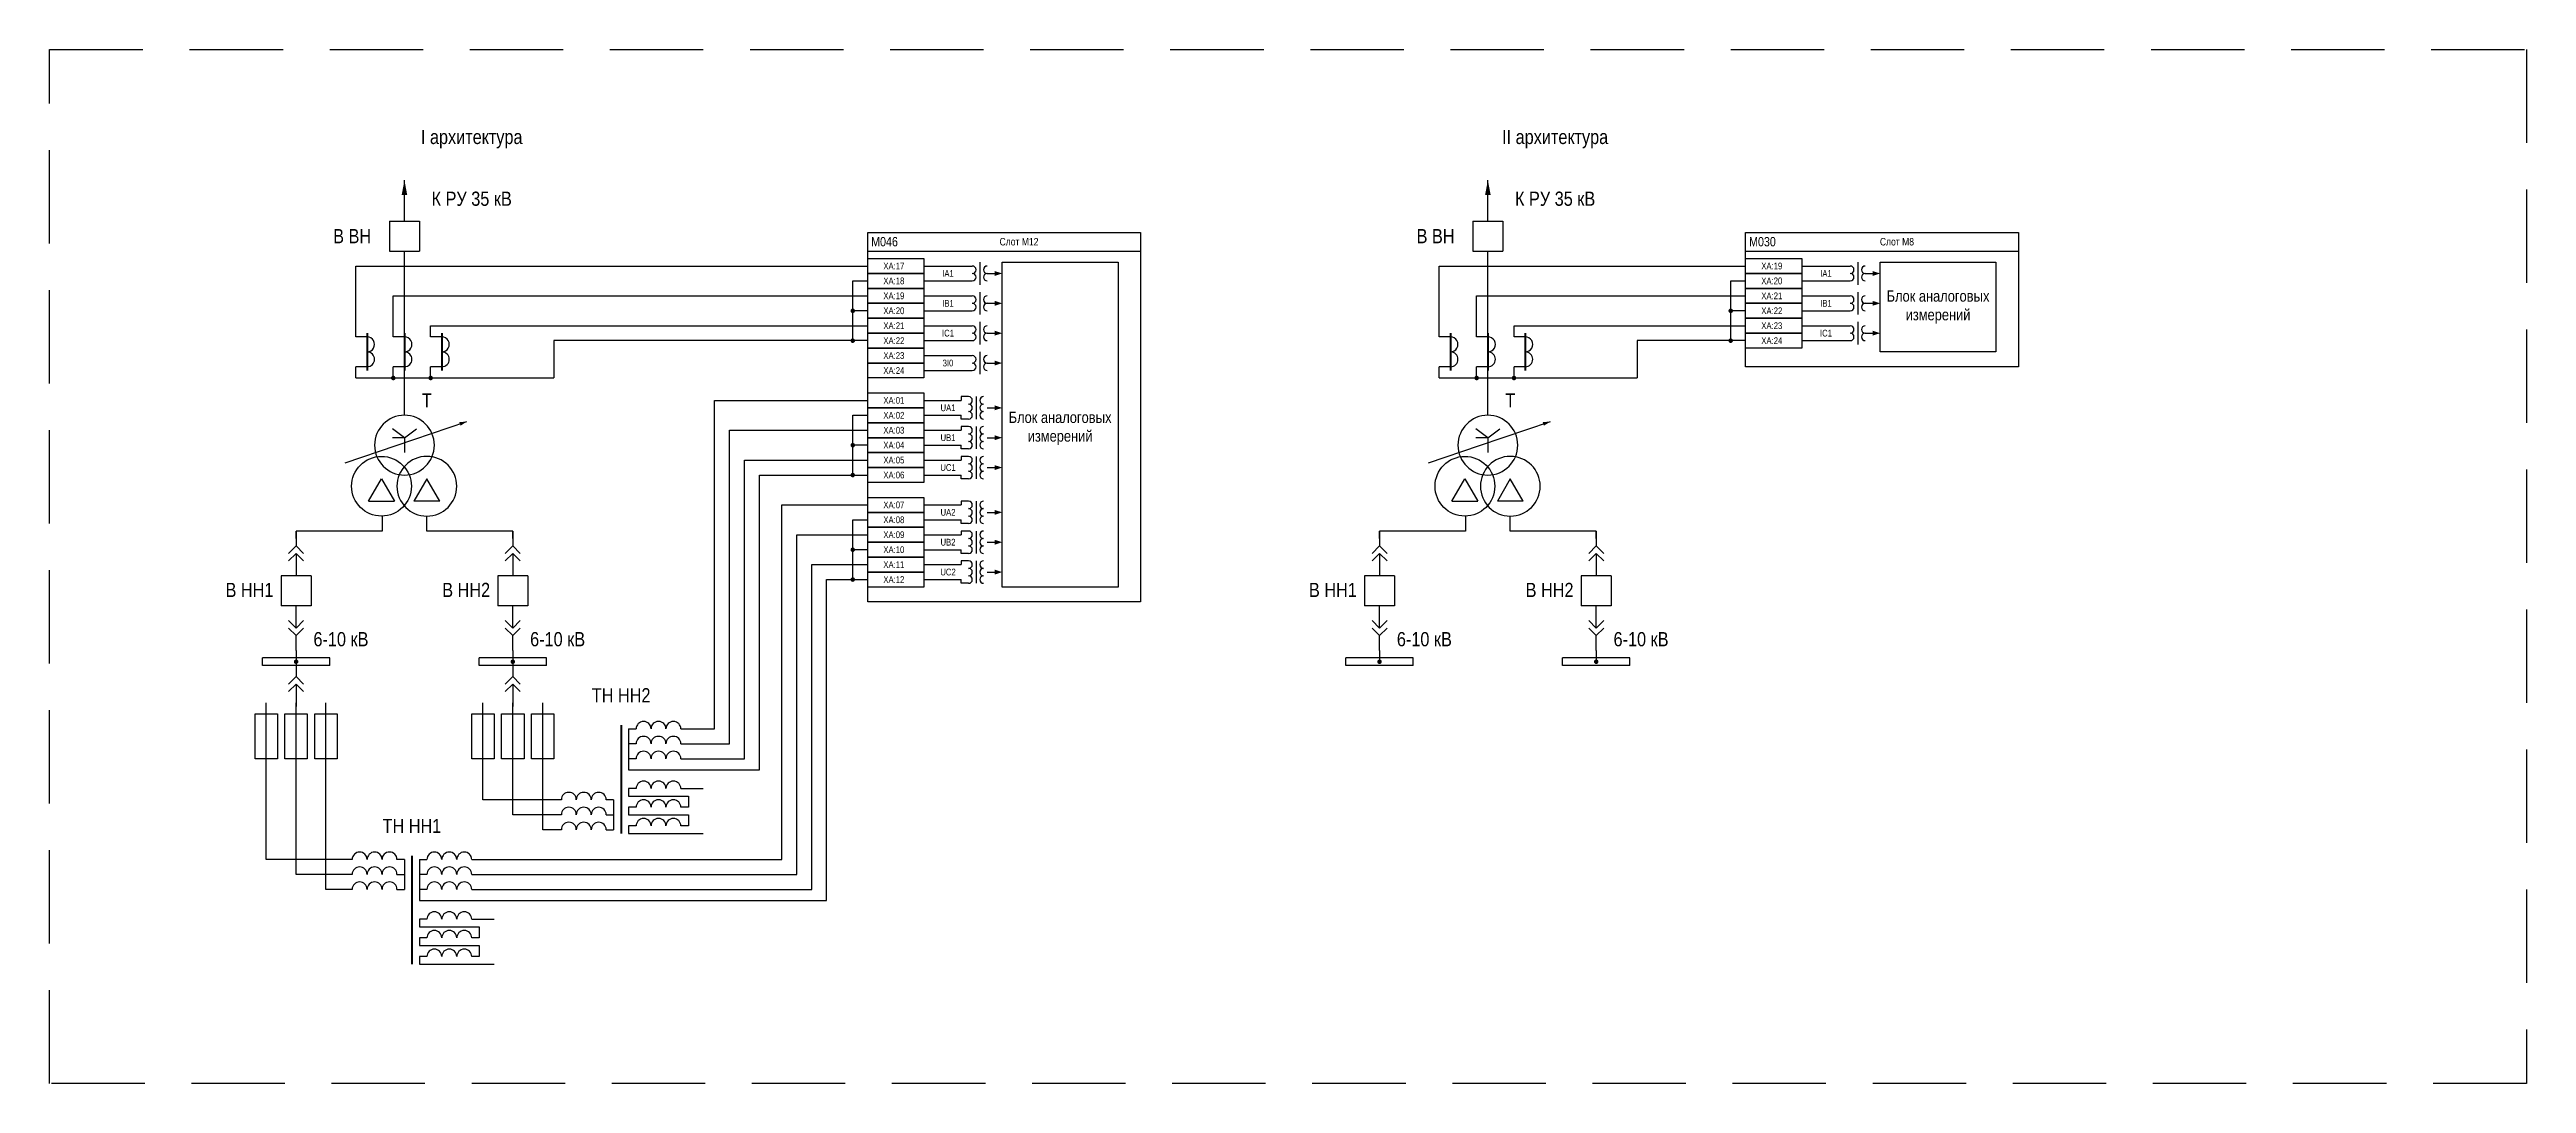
# Model space of a CAD drawing. Header units: millimetres. Extents: x 1657 to 8204, y -558 to 594.
# Drawn here: x 7541 to 8204, y 124 to 401 of the extents above; entities that cross this region are included whole.
import ezdxf
from ezdxf.enums import TextEntityAlignment as Align

# ---------------------------------------------------------------- set-up
doc = ezdxf.new("R2010")
doc.units = ezdxf.units.MM
doc.linetypes.add('штриховая2', pattern=[0.375, 0.25, -0.125])
for name, color, linetype, lineweight in [('_ОРЗ_0.3', 7, 'Continuous', 30), ('TEXT', 7, 'Continuous', 25), ('Толстая', 7, 'Continuous', 53), ('Тонкая', 7, 'Continuous', 13)]:
    doc.layers.add(name, color=color, linetype=linetype, lineweight=lineweight)
doc.layers.add('Основная', color=7, linetype='Continuous')
doc.styles.add('1.8_Gost_RD', font='ARIALN.TTF', dxfattribs={"height": 1.8})
doc.styles.add('2.5_Gost_RD', font='ARIALN.TTF', dxfattribs={"height": 2.5})
doc.styles.add('2.5_ISOCPEUR', font='isocpeur.ttf', dxfattribs={"width": 0.9, "height": 2.5})
doc.styles.add('Narrow', font='ARIALN.TTF')
doc.styles.add('Вывод', font='ARIALN.TTF', dxfattribs={"height": 2.5})
doc.styles.add('Компонент', font='ARIALN.TTF', dxfattribs={"height": 3.5})

msp = doc.modelspace()

# ---------------------------------------------------------------- texts
at = {"char_height": 3.8, "width": 53.3807, "attachment_point": 5, "style": 'Narrow'}
for s, insert in [('\\pxi-3,l3,t3;I архитектура', (7654, 377)), ('\\pxi-3,l3,t3;II архитектура', (7944, 377)), ('\\pxi-3,l3,t3;К РУ 35 кВ', (7654, 361)), ('\\pxi-3,l3,t3;К РУ 35 кВ', (7944, 361)), ('\\pxi-3,l3,t3;В ВН', (7622, 351)), ('\\pxi-3,l3,t3;В ВН', (7912, 351)), ('\\pxi-3,l3,t3;Т', (7642, 307)), ('\\pxi-3,l3,t3;Т', (7932, 307)), ('\\pxi-3,l3,t3;В НН1', (7594.52, 256.22)), ('\\pxi-3,l3,t3;В НН2', (7652.52, 256.22)), ('\\pxi-3,l3,t3;В НН1', (7884.52, 256.22)), ('\\pxi-3,l3,t3;В НН2', (7942.52, 256.22)), ('\\pxi-3,l3,t3;6-10 кВ', (7619, 243)), ('\\pxi-3,l3,t3;6-10 кВ', (7677, 243)), ('\\pxi-3,l3,t3;6-10 кВ', (7909, 243)), ('\\pxi-3,l3,t3;6-10 кВ', (7967, 243)), ('\\pxi-3,l3,t3;ТН НН2', (7694, 228)), ('\\pxi-3,l3,t3;ТН НН1', (7638, 193))]:
    msp.add_mtext(s, dxfattribs=dict(at, insert=insert))
at = {"ltscale": 100, "attachment_point": 5}
for s, insert, char_height, width, style in [('М046', (7764.5, 349.5), 2.5, 11, '2.5_Gost_RD'), ('Слот М12', (7800.5, 349.5), 2, 81, '1.8_Gost_RD'), ('М030', (7999.5, 349.5), 2.5, 11, '2.5_Gost_RD'), ('Слот М8', (8035.5, 349.5), 2, 81, '1.8_Gost_RD'), ('XA:17', (7767, 343), 1.8, 10, '1.8_Gost_RD'), ('XA:18', (7767, 339), 1.8, 10, '1.8_Gost_RD'), ('IA1', (7781.5, 341), 1.8, 15, '1.8_Gost_RD'), ('XA:19', (8002, 343), 1.8, 10, '1.8_Gost_RD'), ('XA:20', (8002, 339), 1.8, 10, '1.8_Gost_RD'), ('IA1', (8016.5, 341), 1.8, 15, '1.8_Gost_RD'), ('XA:19', (7767, 335), 1.8, 10, '1.8_Gost_RD'), ('XA:20', (7767, 331), 1.8, 10, '1.8_Gost_RD'), ('IВ1', (7781.5, 333), 1.8, 15, '1.8_Gost_RD'), ('XA:21', (8002, 335), 1.8, 10, '1.8_Gost_RD'), ('XA:22', (8002, 331), 1.8, 10, '1.8_Gost_RD'), ('IВ1', (8016.5, 333), 1.8, 15, '1.8_Gost_RD'), ('XA:21', (7767, 327), 1.8, 10, '1.8_Gost_RD'), ('IC1', (7781.5, 325), 1.8, 15, '1.8_Gost_RD'), ('XA:23', (8002, 327), 1.8, 10, '1.8_Gost_RD'), ('IC1', (8016.5, 325), 1.8, 15, '1.8_Gost_RD'), ('XA:22', (7767, 323), 1.8, 10, '1.8_Gost_RD'), ('XA:23', (7767, 319), 1.8, 10, '1.8_Gost_RD'), ('XA:24', (8002, 323), 1.8, 10, '1.8_Gost_RD'), ('XA:24', (7767, 315), 1.8, 10, '1.8_Gost_RD'), ('3I0', (7781.5, 317), 1.8, 15, '1.8_Gost_RD'), ('XA:01', (7767, 307), 1.8, 10, '1.8_Gost_RD'), ('UA1', (7781.5, 305), 1.8, 15, '1.8_Gost_RD'), ('XA:02', (7767, 303), 1.8, 10, '1.8_Gost_RD'), ('XA:03', (7767, 299), 1.8, 10, '1.8_Gost_RD'), ('XA:04', (7767, 295), 1.8, 10, '1.8_Gost_RD'), ('XA:05', (7767, 291), 1.8, 10, '1.8_Gost_RD'), ('UB1', (7781.5, 297), 1.8, 15, '1.8_Gost_RD'), ('XA:06', (7767, 287), 1.8, 10, '1.8_Gost_RD'), ('UC1', (7781.5, 289), 1.8, 15, '1.8_Gost_RD'), ('XA:07', (7767, 279), 1.8, 10, '1.8_Gost_RD'), ('XA:08', (7767, 275), 1.8, 10, '1.8_Gost_RD'), ('XA:09', (7767, 271), 1.8, 10, '1.8_Gost_RD'), ('UA2', (7781.5, 277), 1.8, 15, '1.8_Gost_RD'), ('XA:10', (7767, 267), 1.8, 10, '1.8_Gost_RD'), ('UB2', (7781.5, 269), 1.8, 15, '1.8_Gost_RD'), ('XA:11', (7767, 263), 1.8, 10, '1.8_Gost_RD'), ('XA:12', (7767, 259), 1.8, 10, '1.8_Gost_RD'), ('UC2', (7781.5, 261), 1.8, 15, '1.8_Gost_RD')]:
    msp.add_mtext(s, dxfattribs=dict(at, insert=insert, char_height=char_height, width=width, style=style))
at = {"layer": 'TEXT', "ltscale": 100, "char_height": 3, "width": 31, "attachment_point": 5, "style": '2.5_Gost_RD'}
for insert in [(8046.5, 332), (7811.5, 299.5)]:
    msp.add_mtext('Блок аналоговых измерений', dxfattribs=dict(at, insert=insert))

# ---------------------------------------------------------------- blocks, each defined once
blk = doc.blocks.new('*U195')
at = {"layer": 'Основная', "ltscale": 0.25}
for p, q in [((2, 2), (0, 0)), ((0, 0), (2, -2))]:
    blk.add_line(p, q, dxfattribs=at)
blk = doc.blocks.new('*U210')
at = {"layer": 'Основная', "color": 0}
for p, q in [((0, 6), (0, 2)), ((0, 0), (0, -6))]:
    blk.add_line(p, q, dxfattribs=at)
at = {"ltscale": 0.25, "xscale": -1, "rotation": 90}
for p in [(0, 2), (0, 0)]:
    blk.add_blockref('*U195', p, dxfattribs=at)
at = {"layer": 'Основная'}
for tag, height, style, p in [('ОУ2', 3.5, 'Компонент', (-5, 6)), ('В2', 2.5, 'Вывод', (3, 6)), ('ОУ1', 3.5, 'Компонент', (-5, -6)), ('В1', 2.5, 'Вывод', (3, -6))]:
    blk.add_attdef(tag, text='', height=height, dxfattribs=dict(at, style=style)).set_placement(p, align=Align.MIDDLE_CENTER)
blk = doc.blocks.new('*U209')
at = {"layer": 'Основная'}
for p, q in [((0, 0), (-8, 0)), ((-8, -8), (-8, 0)), ((0, -8), (0, 0)), ((0, -8), (-8, -8))]:
    blk.add_line(p, q, dxfattribs=at)
at = {"layer": 'Основная', "style": '2.5_ISOCPEUR'}
blk.add_attdef('ОУ', text='', height=2.5, dxfattribs=at).set_placement((-15, -3), align=Align.MIDDLE_CENTER)
blk = doc.blocks.new('*U208')
at = {"layer": 'Основная', "color": 0}
for p, q in [((0, 0), (0, 6)), ((0, -6), (0, -2))]:
    blk.add_line(p, q, dxfattribs=at)
at = {"ltscale": 0.25, "rotation": 89.99999999999999}
for p in [(0, 0), (0, -2)]:
    blk.add_blockref('*U195', p, dxfattribs=at)
at = {"layer": 'Основная'}
for tag, height, style, p in [('ОУ1', 3.5, 'Компонент', (-5, 6)), ('В1', 2.5, 'Вывод', (3, 6)), ('ОУ2', 3.5, 'Компонент', (-5, -6)), ('В2', 2.5, 'Вывод', (3, -6))]:
    blk.add_attdef(tag, text='', height=height, dxfattribs=dict(at, style=style)).set_placement(p, align=Align.MIDDLE_CENTER)
blk = doc.blocks.new('*U206')
at = {"layer": 'Основная'}
for p, q in [((0, 0), (-8, 0)), ((-8, -8), (-8, 0)), ((0, -8), (0, 0)), ((0, -8), (-8, -8))]:
    blk.add_line(p, q, dxfattribs=at)
at = {"layer": 'Основная', "style": '2.5_ISOCPEUR'}
blk.add_attdef('ОУ', text='', height=2.5, dxfattribs=at).set_placement((-15, -3), align=Align.MIDDLE_CENTER)
blk = doc.blocks.new('*U207')
at = {"ltscale": 0.25}
for p, q in [((3, 7), (3, 4)), ((0, 4), (3, 4)), ((0, -4), (3, -4)), ((3, -4), (3, -7))]:
    blk.add_line(p, q, dxfattribs=at)
for centre, major_axis, start_param, end_param in [((0, -2), (-2, 0), 4.712389, 7.853982), ((0, 2), (0, -2), 3.141593, 6.283185)]:
    blk.add_ellipse(centre, major_axis=major_axis, ratio=1, start_param=start_param, end_param=end_param, dxfattribs=at)
at = {"layer": 'Основная', "color": 0, "lineweight": 50}
blk.add_line((0, -5), (0, 5), dxfattribs=at)
at = {"layer": 'Основная', "style": '2.5_ISOCPEUR'}
for tag, p in [('В1', (5, 6)), ('ОУ', (-6, 0)), ('В2', (5, -6))]:
    blk.add_attdef(tag, text='', height=2.5, dxfattribs=at).set_placement(p, align=Align.MIDDLE_CENTER)
blk = doc.blocks.new('*U205')
at = {"layer": 'Основная', "color": 0}
for p, q in [((0, 0), (18, 0)), ((0, -2), (0, 0)), ((18, -2), (18, 0)), ((0, -2), (18, -2))]:
    blk.add_line(p, q, dxfattribs=at)
at = {"layer": 'Основная', "style": '2.5_ISOCPEUR'}
blk.add_attdef('ОШ', text='', height=2.5, dxfattribs=at).set_placement((6, 4), align=Align.MIDDLE_CENTER)
blk = doc.blocks.new('*U203')
at = {"ltscale": 0.25}
for p, q in [((3, 7), (3, 4)), ((0, 4), (3, 4)), ((0, -4), (3, -4)), ((3, -4), (3, -7))]:
    blk.add_line(p, q, dxfattribs=at)
for centre, major_axis, start_param, end_param in [((0, -2), (-2, 0), 4.712389, 7.853982), ((0, 2), (0, -2), 3.141593, 6.283185)]:
    blk.add_ellipse(centre, major_axis=major_axis, ratio=1, start_param=start_param, end_param=end_param, dxfattribs=at)
at = {"layer": 'Основная', "color": 0, "lineweight": 50}
blk.add_line((0, -5), (0, 5), dxfattribs=at)
at = {"layer": 'Основная', "style": '2.5_ISOCPEUR'}
for tag, p in [('В1', (5, 6)), ('ОУ', (-6, 0)), ('В2', (5, -6))]:
    blk.add_attdef(tag, text='', height=2.5, dxfattribs=at).set_placement(p, align=Align.MIDDLE_CENTER)
blk = doc.blocks.new('*U204')
at = {"ltscale": 0.25}
for p, q in [((3, 7), (3, 4)), ((0, 4), (3, 4)), ((0, -4), (3, -4)), ((3, -4), (3, -7))]:
    blk.add_line(p, q, dxfattribs=at)
for centre, major_axis, start_param, end_param in [((0, -2), (-2, 0), 4.712389, 7.853982), ((0, 2), (0, -2), 3.141593, 6.283185)]:
    blk.add_ellipse(centre, major_axis=major_axis, ratio=1, start_param=start_param, end_param=end_param, dxfattribs=at)
at = {"layer": 'Основная', "color": 0, "lineweight": 50}
blk.add_line((0, -5), (0, 5), dxfattribs=at)
at = {"layer": 'Основная', "style": '2.5_ISOCPEUR'}
for tag, p in [('В1', (5, 6)), ('ОУ', (-6, 0)), ('В2', (5, -6))]:
    blk.add_attdef(tag, text='', height=2.5, dxfattribs=at).set_placement(p, align=Align.MIDDLE_CENTER)
blk = doc.blocks.new('*U202')
at = {"ltscale": 0.25}
for p, q in [((0, 0), (-20, 0)), ((14.44, 0), (0, 0))]:
    blk.add_line(p, q, dxfattribs=at)
blk.add_lwpolyline([(-18, 0, 1, 0, 0), (-20, 0, 0, 0, 0)], format="xyseb", dxfattribs=at)
at = {"layer": 'Основная', "style": '2.5_ISOCPEUR'}
blk.add_attdef('ОС', text='', height=2.5, dxfattribs=at).set_placement((3, 2), align=Align.MIDDLE_CENTER)
blk = doc.blocks.new('*U193')
at = {"ltscale": 0.25}
for q in [(-3.2, 4.4), (3.2, 4.4), (0, -2), (3.21, 2)]:
    blk.add_line((0, 2), q, dxfattribs=at)
blk.add_circle((0, 0), 8, dxfattribs=at)
at = {"layer": 'Основная', "style": 'Компонент'}
blk.add_attdef('ОУ', text='', height=3.5, dxfattribs=at).set_placement((-17, 0), align=Align.MIDDLE_CENTER)
blk = doc.blocks.new('*U194')
at = {"ltscale": 0.25}
for p, q in [((-3.46, -4), (0, 2)), ((0, 2), (3.46, -4)), ((-3.46, -4), (3.46, -4))]:
    blk.add_line(p, q, dxfattribs=at)
blk.add_circle((0, 0), 8, dxfattribs=at)
at = {"layer": 'Основная', "style": 'Компонент'}
blk.add_attdef('ОУ', text='', height=3.5, dxfattribs=at).set_placement((17, 0), align=Align.MIDDLE_CENTER)
blk = doc.blocks.new('*U201')
at = {"layer": 'Основная', "color": 0}
for p, q in [((0, 6), (0, 2)), ((0, 0), (0, -6))]:
    blk.add_line(p, q, dxfattribs=at)
at = {"ltscale": 0.25, "xscale": -1, "rotation": 90}
for p in [(0, 2), (0, 0)]:
    blk.add_blockref('*U195', p, dxfattribs=at)
at = {"layer": 'Основная'}
for tag, height, style, p in [('ОУ2', 3.5, 'Компонент', (-5, 6)), ('В2', 2.5, 'Вывод', (3, 6)), ('ОУ1', 3.5, 'Компонент', (-5, -6)), ('В1', 2.5, 'Вывод', (3, -6))]:
    blk.add_attdef(tag, text='', height=height, dxfattribs=dict(at, style=style)).set_placement(p, align=Align.MIDDLE_CENTER)
blk = doc.blocks.new('*U199')
at = {"layer": 'Основная'}
for p, q in [((0, 0), (-8, 0)), ((-8, -8), (-8, 0)), ((0, -8), (0, 0)), ((0, -8), (-8, -8))]:
    blk.add_line(p, q, dxfattribs=at)
at = {"layer": 'Основная', "style": '2.5_ISOCPEUR'}
blk.add_attdef('ОУ', text='', height=2.5, dxfattribs=at).set_placement((-15, -3), align=Align.MIDDLE_CENTER)
blk = doc.blocks.new('*U200')
at = {"layer": 'Основная', "color": 0}
for p, q in [((0, 0), (0, 6)), ((0, -6), (0, -2))]:
    blk.add_line(p, q, dxfattribs=at)
at = {"ltscale": 0.25, "rotation": 89.99999999999999}
for p in [(0, 0), (0, -2)]:
    blk.add_blockref('*U195', p, dxfattribs=at)
at = {"layer": 'Основная'}
for tag, height, style, p in [('ОУ1', 3.5, 'Компонент', (-5, 6)), ('В1', 2.5, 'Вывод', (3, 6)), ('ОУ2', 3.5, 'Компонент', (-5, -6)), ('В2', 2.5, 'Вывод', (3, -6))]:
    blk.add_attdef(tag, text='', height=height, dxfattribs=dict(at, style=style)).set_placement(p, align=Align.MIDDLE_CENTER)
blk = doc.blocks.new('*U198')
at = {"layer": 'Основная', "color": 0}
for p, q in [((0, 0), (18, 0)), ((0, -2), (0, 0)), ((18, -2), (18, 0)), ((0, -2), (18, -2))]:
    blk.add_line(p, q, dxfattribs=at)
at = {"layer": 'Основная', "style": '2.5_ISOCPEUR'}
blk.add_attdef('ОШ', text='', height=2.5, dxfattribs=at).set_placement((6, 4), align=Align.MIDDLE_CENTER)
blk = doc.blocks.new('*U111')
at = {"ltscale": 0.25}
blk.add_line((0, 0), (3, 0), dxfattribs=at)
blk.add_lwpolyline([(2, 0, 1.3, 0, 0), (4, 0, 0, 0, 0)], format="xyseb", dxfattribs=at)
blk = doc.blocks.new('*U197')
at = {"ltscale": 0.35}
for centre in [(-4, 0), (0, 0), (4, 0)]:
    blk.add_arc(centre, 2, 0, 180, dxfattribs=at)
for tag, height, style, p in [('ОУ', 3.5, 'Компонент', (0, 8)), ('В1', 2.5, 'Вывод', (-6, -2)), ('В2', 2.5, 'Вывод', (6, -2))]:
    blk.add_attdef(tag, text='', height=height, dxfattribs=dict(at, style=style)).set_placement(p, align=Align.MIDDLE_CENTER)
blk = doc.blocks.new('*U243')
at = {"ltscale": 0.35}
for centre in [(-4, 0), (0, 0), (4, 0)]:
    blk.add_arc(centre, 2, 0, 180, dxfattribs=at)
for tag, height, style, p in [('ОУ', 3.5, 'Компонент', (0, 8)), ('В1', 2.5, 'Вывод', (-6, -2)), ('В2', 2.5, 'Вывод', (6, -2))]:
    blk.add_attdef(tag, text='', height=height, dxfattribs=dict(at, style=style)).set_placement(p, align=Align.MIDDLE_CENTER)
blk = doc.blocks.new('*U244')
at = {"ltscale": 0.35}
for centre in [(-4, 0), (0, 0), (4, 0)]:
    blk.add_arc(centre, 2, 0, 180, dxfattribs=at)
for tag, height, style, p in [('ОУ', 3.5, 'Компонент', (0, 8)), ('В1', 2.5, 'Вывод', (-6, -2)), ('В2', 2.5, 'Вывод', (6, -2))]:
    blk.add_attdef(tag, text='', height=height, dxfattribs=dict(at, style=style)).set_placement(p, align=Align.MIDDLE_CENTER)
blk = doc.blocks.new('*U245')
at = {"ltscale": 0.35}
for centre in [(-4, 0), (0, 0), (4, 0)]:
    blk.add_arc(centre, 2, 0, 180, dxfattribs=at)
for tag, height, style, p in [('ОУ', 3.5, 'Компонент', (0, 8)), ('В1', 2.5, 'Вывод', (-6, -2)), ('В2', 2.5, 'Вывод', (6, -2))]:
    blk.add_attdef(tag, text='', height=height, dxfattribs=dict(at, style=style)).set_placement(p, align=Align.MIDDLE_CENTER)
blk = doc.blocks.new('*U246')
at = {"ltscale": 0.35}
for centre in [(-4, 0), (0, 0), (4, 0)]:
    blk.add_arc(centre, 2, 0, 180, dxfattribs=at)
for tag, height, style, p in [('ОУ', 3.5, 'Компонент', (0, 8)), ('В1', 2.5, 'Вывод', (-6, -2)), ('В2', 2.5, 'Вывод', (6, -2))]:
    blk.add_attdef(tag, text='', height=height, dxfattribs=dict(at, style=style)).set_placement(p, align=Align.MIDDLE_CENTER)
blk = doc.blocks.new('*U247')
at = {"ltscale": 0.35}
for centre in [(-4, 0), (0, 0), (4, 0)]:
    blk.add_arc(centre, 2, 0, 180, dxfattribs=at)
for tag, height, style, p in [('ОУ', 3.5, 'Компонент', (0, 8)), ('В1', 2.5, 'Вывод', (-6, -2)), ('В2', 2.5, 'Вывод', (6, -2))]:
    blk.add_attdef(tag, text='', height=height, dxfattribs=dict(at, style=style)).set_placement(p, align=Align.MIDDLE_CENTER)
blk = doc.blocks.new('*U239')
at = {"ltscale": 0.35}
for centre in [(-4, 0), (0, 0), (4, 0)]:
    blk.add_arc(centre, 2, 0, 180, dxfattribs=at)
for tag, height, style, p in [('ОУ', 3.5, 'Компонент', (0, 8)), ('В1', 2.5, 'Вывод', (-6, -2)), ('В2', 2.5, 'Вывод', (6, -2))]:
    blk.add_attdef(tag, text='', height=height, dxfattribs=dict(at, style=style)).set_placement(p, align=Align.MIDDLE_CENTER)
blk = doc.blocks.new('*U240')
at = {"ltscale": 0.35}
for centre in [(-4, 0), (0, 0), (4, 0)]:
    blk.add_arc(centre, 2, 0, 180, dxfattribs=at)
for tag, height, style, p in [('ОУ', 3.5, 'Компонент', (0, 8)), ('В1', 2.5, 'Вывод', (-6, -2)), ('В2', 2.5, 'Вывод', (6, -2))]:
    blk.add_attdef(tag, text='', height=height, dxfattribs=dict(at, style=style)).set_placement(p, align=Align.MIDDLE_CENTER)
blk = doc.blocks.new('*U241')
at = {"ltscale": 0.35}
for centre in [(-4, 0), (0, 0), (4, 0)]:
    blk.add_arc(centre, 2, 0, 180, dxfattribs=at)
for tag, height, style, p in [('ОУ', 3.5, 'Компонент', (0, 8)), ('В1', 2.5, 'Вывод', (-6, -2)), ('В2', 2.5, 'Вывод', (6, -2))]:
    blk.add_attdef(tag, text='', height=height, dxfattribs=dict(at, style=style)).set_placement(p, align=Align.MIDDLE_CENTER)
blk = doc.blocks.new('*U242')
at = {"layer": 'Основная', "color": 0}
for p, q in [((0, 0), (0, 6)), ((0, -6), (0, -2))]:
    blk.add_line(p, q, dxfattribs=at)
at = {"ltscale": 0.25, "rotation": 89.99999999999999}
for p in [(0, 0), (0, -2)]:
    blk.add_blockref('*U195', p, dxfattribs=at)
at = {"layer": 'Основная'}
for tag, height, style, p in [('ОУ1', 3.5, 'Компонент', (-5, 6)), ('В1', 2.5, 'Вывод', (3, 6)), ('ОУ2', 3.5, 'Компонент', (-5, -6)), ('В2', 2.5, 'Вывод', (3, -6))]:
    blk.add_attdef(tag, text='', height=height, dxfattribs=dict(at, style=style)).set_placement(p, align=Align.MIDDLE_CENTER)
blk = doc.blocks.new('*U233')
at = {"ltscale": 0.35}
for centre in [(-4, 0), (0, 0), (4, 0)]:
    blk.add_arc(centre, 2, 0, 180, dxfattribs=at)
for tag, height, style, p in [('ОУ', 3.5, 'Компонент', (0, 8)), ('В1', 2.5, 'Вывод', (-6, -2)), ('В2', 2.5, 'Вывод', (6, -2))]:
    blk.add_attdef(tag, text='', height=height, dxfattribs=dict(at, style=style)).set_placement(p, align=Align.MIDDLE_CENTER)
blk = doc.blocks.new('*U234')
at = {"ltscale": 0.35}
for centre in [(-4, 0), (0, 0), (4, 0)]:
    blk.add_arc(centre, 2, 0, 180, dxfattribs=at)
for tag, height, style, p in [('ОУ', 3.5, 'Компонент', (0, 8)), ('В1', 2.5, 'Вывод', (-6, -2)), ('В2', 2.5, 'Вывод', (6, -2))]:
    blk.add_attdef(tag, text='', height=height, dxfattribs=dict(at, style=style)).set_placement(p, align=Align.MIDDLE_CENTER)
blk = doc.blocks.new('*U235')
at = {"ltscale": 0.35}
for centre in [(-4, 0), (0, 0), (4, 0)]:
    blk.add_arc(centre, 2, 0, 180, dxfattribs=at)
for tag, height, style, p in [('ОУ', 3.5, 'Компонент', (0, 8)), ('В1', 2.5, 'Вывод', (-6, -2)), ('В2', 2.5, 'Вывод', (6, -2))]:
    blk.add_attdef(tag, text='', height=height, dxfattribs=dict(at, style=style)).set_placement(p, align=Align.MIDDLE_CENTER)
blk = doc.blocks.new('*U236')
at = {"ltscale": 0.35}
for centre in [(-4, 0), (0, 0), (4, 0)]:
    blk.add_arc(centre, 2, 0, 180, dxfattribs=at)
for tag, height, style, p in [('ОУ', 3.5, 'Компонент', (0, 8)), ('В1', 2.5, 'Вывод', (-6, -2)), ('В2', 2.5, 'Вывод', (6, -2))]:
    blk.add_attdef(tag, text='', height=height, dxfattribs=dict(at, style=style)).set_placement(p, align=Align.MIDDLE_CENTER)
blk = doc.blocks.new('*U237')
at = {"ltscale": 0.35}
for centre in [(-4, 0), (0, 0), (4, 0)]:
    blk.add_arc(centre, 2, 0, 180, dxfattribs=at)
for tag, height, style, p in [('ОУ', 3.5, 'Компонент', (0, 8)), ('В1', 2.5, 'Вывод', (-6, -2)), ('В2', 2.5, 'Вывод', (6, -2))]:
    blk.add_attdef(tag, text='', height=height, dxfattribs=dict(at, style=style)).set_placement(p, align=Align.MIDDLE_CENTER)
blk = doc.blocks.new('*U238')
at = {"ltscale": 0.35}
for centre in [(-4, 0), (0, 0), (4, 0)]:
    blk.add_arc(centre, 2, 0, 180, dxfattribs=at)
for tag, height, style, p in [('ОУ', 3.5, 'Компонент', (0, 8)), ('В1', 2.5, 'Вывод', (-6, -2)), ('В2', 2.5, 'Вывод', (6, -2))]:
    blk.add_attdef(tag, text='', height=height, dxfattribs=dict(at, style=style)).set_placement(p, align=Align.MIDDLE_CENTER)
blk = doc.blocks.new('*U229')
at = {"ltscale": 0.35}
for centre in [(-4, 0), (0, 0), (4, 0)]:
    blk.add_arc(centre, 2, 0, 180, dxfattribs=at)
for tag, height, style, p in [('ОУ', 3.5, 'Компонент', (0, 8)), ('В1', 2.5, 'Вывод', (-6, -2)), ('В2', 2.5, 'Вывод', (6, -2))]:
    blk.add_attdef(tag, text='', height=height, dxfattribs=dict(at, style=style)).set_placement(p, align=Align.MIDDLE_CENTER)
blk = doc.blocks.new('*U230')
at = {"ltscale": 0.35}
for centre in [(-4, 0), (0, 0), (4, 0)]:
    blk.add_arc(centre, 2, 0, 180, dxfattribs=at)
for tag, height, style, p in [('ОУ', 3.5, 'Компонент', (0, 8)), ('В1', 2.5, 'Вывод', (-6, -2)), ('В2', 2.5, 'Вывод', (6, -2))]:
    blk.add_attdef(tag, text='', height=height, dxfattribs=dict(at, style=style)).set_placement(p, align=Align.MIDDLE_CENTER)
blk = doc.blocks.new('*U231')
at = {"ltscale": 0.35}
for centre in [(-4, 0), (0, 0), (4, 0)]:
    blk.add_arc(centre, 2, 0, 180, dxfattribs=at)
for tag, height, style, p in [('ОУ', 3.5, 'Компонент', (0, 8)), ('В1', 2.5, 'Вывод', (-6, -2)), ('В2', 2.5, 'Вывод', (6, -2))]:
    blk.add_attdef(tag, text='', height=height, dxfattribs=dict(at, style=style)).set_placement(p, align=Align.MIDDLE_CENTER)
blk = doc.blocks.new('*U232')
at = {"layer": 'Основная', "color": 0}
for p, q in [((0, 0), (0, 6)), ((0, -6), (0, -2))]:
    blk.add_line(p, q, dxfattribs=at)
at = {"ltscale": 0.25, "rotation": 89.99999999999999}
for p in [(0, 0), (0, -2)]:
    blk.add_blockref('*U195', p, dxfattribs=at)
at = {"layer": 'Основная'}
for tag, height, style, p in [('ОУ1', 3.5, 'Компонент', (-5, 6)), ('В1', 2.5, 'Вывод', (3, 6)), ('ОУ2', 3.5, 'Компонент', (-5, -6)), ('В2', 2.5, 'Вывод', (3, -6))]:
    blk.add_attdef(tag, text='', height=height, dxfattribs=dict(at, style=style)).set_placement(p, align=Align.MIDDLE_CENTER)

# ---------------------------------------------------------------- linework, layer by layer
for p, q in [((7636, 355), (7636, 366)), ((7926, 355), (7926, 366)), ((7643, 327), (7760, 327)), ((7933, 327), (7995, 327))]:
    msp.add_line(p, q)
at = {"ltscale": 100}
for p, q in [((7623, 327), (7623, 343)), ((7623, 343), (7760, 343)), ((7756, 323), (7756, 339)), ((7756, 339), (7760, 339)), ((7775, 343), (7788, 343)), ((7775, 339), (7788, 339)), ((7790, 344), (7790, 338)), ((7913, 327), (7913, 343)), ((7913, 343), (7995, 343)), ((7991, 323), (7991, 339)), ((7991, 339), (7995, 339)), ((8010, 343), (8023, 343)), ((8010, 339), (8023, 339)), ((8025, 344), (8025, 338)), ((7633, 327), (7633, 335)), ((7633, 335), (7760, 335)), ((7775, 335), (7788, 335)), ((7790, 336), (7790, 330)), ((7923, 327), (7923, 335)), ((7923, 335), (7995, 335)), ((8010, 335), (8023, 335)), ((8025, 336), (8025, 330)), ((7760, 331), (7756, 331)), ((7775, 331), (7788, 331)), ((7775, 327), (7788, 327)), ((7790, 328), (7790, 322)), ((7995, 331), (7991, 331)), ((8010, 331), (8023, 331)), ((8010, 327), (8023, 327)), ((8025, 328), (8025, 322)), ((7760, 323), (7676, 323)), ((7676, 323), (7676, 313)), ((7775, 323), (7788, 323)), ((7775, 319), (7788, 319)), ((7790, 320), (7790, 314)), ((7995, 323), (7966, 323)), ((7966, 323), (7966, 313)), ((8010, 323), (8023, 323)), ((7623, 313), (7643, 313)), ((7643, 313), (7676, 313)), ((7775, 315), (7788, 315)), ((7913, 313), (7933, 313)), ((7933, 313), (7966, 313)), ((7775, 307), (7785, 307)), ((7787, 308), (7785, 308)), ((7785, 308), (7785, 307)), ((7789, 308), (7789, 302)), ((7756, 287), (7756, 303)), ((7756, 303), (7760, 303)), ((7775, 303), (7785, 303)), ((7775, 299), (7785, 299)), ((7785, 302), (7785, 303)), ((7787, 302), (7785, 302)), ((7787, 300), (7785, 300)), ((7785, 300), (7785, 299)), ((7789, 300), (7789, 294)), ((7760, 295), (7756, 295)), ((7775, 295), (7785, 295)), ((7785, 294), (7785, 295)), ((7787, 294), (7785, 294)), ((7787, 292), (7785, 292)), ((7785, 292), (7785, 291)), ((7789, 292), (7789, 286)), ((7775, 291), (7785, 291)), ((7775, 287), (7785, 287)), ((7785, 286), (7785, 287)), ((7787, 286), (7785, 286)), ((7775, 279), (7785, 279)), ((7787, 280), (7785, 280)), ((7785, 280), (7785, 279)), ((7789, 280), (7789, 274)), ((7756, 259), (7756, 275)), ((7756, 275), (7760, 275)), ((7775, 275), (7785, 275)), ((7785, 274), (7785, 275)), ((7787, 274), (7785, 274)), ((7787, 272), (7785, 272)), ((7785, 272), (7785, 271)), ((7789, 272), (7789, 266)), ((7760, 267), (7756, 267)), ((7775, 271), (7785, 271)), ((7775, 267), (7785, 267)), ((7785, 266), (7785, 267)), ((7787, 266), (7785, 266)), ((7775, 263), (7785, 263)), ((7775, 259), (7785, 259)), ((7787, 264), (7785, 264)), ((7785, 264), (7785, 263)), ((7785, 258), (7785, 259)), ((7789, 264), (7789, 258)), ((7787, 258), (7785, 258)), ((7696, 219), (7698, 219)), ((7698, 215), (7696, 215)), ((7698, 211), (7696, 211)), ((7692, 200), (7690, 200)), ((7692, 200), (7692, 192)), ((7698, 203), (7696, 203)), ((7696, 203), (7696, 201)), ((7696, 201), (7712, 201)), ((7710, 203), (7716, 203)), ((7712, 201), (7712, 198)), ((7690, 196), (7692, 196)), ((7697, 198), (7696, 198)), ((7696, 198), (7696, 196)), ((7696, 196), (7712, 196)), ((7698, 193), (7696, 193)), ((7696, 193), (7696, 191)), ((7698, 198), (7697, 198)), ((7712, 198), (7710, 198)), ((7712, 193), (7710, 193)), ((7712, 196), (7712, 193)), ((7690, 192), (7692, 192)), ((7636, 184), (7634, 184)), ((7634, 180), (7636, 180)), ((7636, 184), (7636, 176)), ((7640, 184), (7642, 184)), ((7642, 180), (7640, 180)), ((7634, 176), (7636, 176)), ((7642, 176), (7640, 176)), ((7642, 168), (7640, 168)), ((7640, 168), (7640, 166)), ((7640, 166), (7656, 166)), ((7654, 168), (7660, 168)), ((7656, 166), (7656, 163)), ((7641, 163), (7640, 163)), ((7640, 163), (7640, 161)), ((7640, 161), (7656, 161)), ((7642, 163), (7641, 163)), ((7656, 163), (7654, 163)), ((7656, 161), (7656, 158)), ((7642, 158), (7640, 158)), ((7640, 158), (7640, 156)), ((7656, 158), (7654, 158))]:
    msp.add_line(p, q, dxfattribs=at)
at = {"linetype": 'штриховая2', "ltscale": 100}
msp.add_lwpolyline([(7541, 401), (8204, 401), (8204, 124), (7541, 124)], close=True, dxfattribs=at)
for points in [[(7636, 303), (7636, 347)], [(7926, 303), (7926, 347)], [(7607, 270), (7607, 272)], [(7665, 270), (7665, 272)], [(7897, 270), (7897, 272)], [(7955, 270), (7955, 272)], [(7607, 240), (7607, 237)], [(7665, 240), (7665, 237)], [(7897, 240), (7897, 237)], [(7955, 240), (7955, 237)], [(7599, 191), (7599, 226)], [(7607, 191), (7607, 226)], [(7615, 191), (7615, 226)], [(7657, 207), (7657, 226)], [(7665, 207), (7665, 226)], [(7673, 207), (7673, 226)]]:
    msp.add_lwpolyline(points)
at = {"ltscale": 100}
for points in [[(7760, 347), (7833, 347)], [(7995, 347), (8068, 347)], [(7710, 219), (7719, 219), (7719, 307), (7760, 307)], [(7710, 215), (7723, 215), (7723, 299), (7760, 299)], [(7696, 219), (7696, 208), (7731, 208), (7731, 287), (7760, 287)], [(7710, 211), (7727, 211), (7727, 291), (7760, 291)], [(7654, 184), (7737, 184), (7737, 279), (7760, 279)], [(7630, 276), (7630, 272), (7607, 272)], [(7665, 272), (7642, 272), (7642, 276)], [(7920, 276), (7920, 272), (7897, 272)], [(7955, 272), (7932, 272), (7932, 276)], [(7654, 180), (7741, 180), (7741, 271), (7760, 271)], [(7640, 184), (7640, 173), (7749, 173), (7749, 259), (7760, 259)], [(7654, 176), (7745, 176), (7745, 263), (7760, 263)], [(7622, 180), (7607, 180), (7607, 206)], [(7622, 176), (7615, 176), (7615, 206)], [(7678, 200), (7657, 200), (7657, 207)], [(7678, 196), (7665, 196), (7665, 209)], [(7678, 192), (7673, 192), (7673, 209)], [(7622, 184), (7599, 184), (7599, 191)], [(7696, 191), (7716, 191)], [(7640, 156), (7660, 156)]]:
    msp.add_lwpolyline(points, dxfattribs=at)
for points in [[(7760, 345), (7775, 345), (7775, 341), (7760, 341)], [(7995, 345), (8010, 345), (8010, 341), (7995, 341)], [(7760, 341), (7775, 341), (7775, 337), (7760, 337)], [(7796, 344), (7827, 344), (7827, 257), (7796, 257)], [(7995, 341), (8010, 341), (8010, 337), (7995, 337)], [(8031, 344), (8062, 344), (8062, 320), (8031, 320)], [(7760, 337), (7775, 337), (7775, 333), (7760, 333)], [(7760, 333), (7775, 333), (7775, 329), (7760, 329)], [(7995, 337), (8010, 337), (8010, 333), (7995, 333)], [(7995, 333), (8010, 333), (8010, 329), (7995, 329)], [(7760, 329), (7775, 329), (7775, 325), (7760, 325)], [(7760, 325), (7775, 325), (7775, 321), (7760, 321)], [(7995, 329), (8010, 329), (8010, 325), (7995, 325)], [(7995, 325), (8010, 325), (8010, 321), (7995, 321)], [(7760, 321), (7775, 321), (7775, 317), (7760, 317)], [(7760, 317), (7775, 317), (7775, 313), (7760, 313)], [(7760, 309), (7775, 309), (7775, 305), (7760, 305)], [(7760, 305), (7775, 305), (7775, 301), (7760, 301)], [(7760, 301), (7775, 301), (7775, 297), (7760, 297)], [(7760, 297), (7775, 297), (7775, 293), (7760, 293)], [(7760, 293), (7775, 293), (7775, 289), (7760, 289)], [(7760, 289), (7775, 289), (7775, 285), (7760, 285)], [(7760, 281), (7775, 281), (7775, 277), (7760, 277)], [(7760, 277), (7775, 277), (7775, 273), (7760, 273)], [(7760, 273), (7775, 273), (7775, 269), (7760, 269)], [(7760, 269), (7775, 269), (7775, 265), (7760, 265)], [(7760, 265), (7775, 265), (7775, 261), (7760, 261)], [(7760, 261), (7775, 261), (7775, 257), (7760, 257)]]:
    msp.add_lwpolyline(points, close=True, dxfattribs=at)
at = {"ltscale": 0.25, "const_width": 0.6}
for points in [[(7755.7, 331, -1), (7756.3, 331, -1)], [(7755.7, 330.99, 1), (7756.3, 330.99, 1)], [(7990.7, 331, -1), (7991.3, 331, -1)], [(7990.7, 330.99, 1), (7991.3, 330.99, 1)], [(7755.7, 323, -1), (7756.3, 323, -1)], [(7755.7, 322.99, 1), (7756.3, 322.99, 1)], [(7990.7, 323, -1), (7991.3, 323, -1)], [(7990.7, 322.99, 1), (7991.3, 322.99, 1)], [(7632.7, 313, -1), (7633.3, 313, -1)], [(7632.7, 312.99, 1), (7633.3, 312.99, 1)], [(7642.7, 313, -1), (7643.3, 313, -1)], [(7642.7, 312.99, 1), (7643.3, 312.99, 1)], [(7922.7, 313, -1), (7923.3, 313, -1)], [(7922.7, 312.99, 1), (7923.3, 312.99, 1)], [(7932.7, 313, -1), (7933.3, 313, -1)], [(7932.7, 312.99, 1), (7933.3, 312.99, 1)], [(7755.7, 295, -1), (7756.3, 295, -1)], [(7755.7, 294.99, 1), (7756.3, 294.99, 1)], [(7755.7, 287, -1), (7756.3, 287, -1)], [(7755.7, 286.99, 1), (7756.3, 286.99, 1)], [(7755.7, 267, -1), (7756.3, 267, -1)], [(7755.7, 266.99, 1), (7756.3, 266.99, 1)], [(7755.7, 259, -1), (7756.3, 259, -1)], [(7755.7, 258.99, 1), (7756.3, 258.99, 1)], [(7606.7, 237, -1), (7607.3, 237, -1)], [(7606.7, 236.99, 1), (7607.3, 236.99, 1)], [(7664.7, 237, -1), (7665.3, 237, -1)], [(7664.7, 236.99, 1), (7665.3, 236.99, 1)], [(7896.7, 237, -1), (7897.3, 237, -1)], [(7896.7, 236.99, 1), (7897.3, 236.99, 1)], [(7954.7, 237, -1), (7955.3, 237, -1)], [(7954.7, 236.99, 1), (7955.3, 236.99, 1)]]:
    msp.add_lwpolyline(points, format="xyb", close=True, dxfattribs=at)
for points in [[(7596, 223), (7602, 223), (7602, 211), (7596, 211)], [(7604, 223), (7610, 223), (7610, 211), (7604, 211)], [(7612, 223), (7618, 223), (7618, 211), (7612, 211)], [(7654, 223), (7660, 223), (7660, 211), (7654, 211)], [(7662, 223), (7668, 223), (7668, 211), (7662, 211)], [(7670, 223), (7676, 223), (7676, 211), (7670, 211)]]:
    msp.add_lwpolyline(points, close=True)
at = {"ltscale": 100}
for centre, start, end in [((7788, 342), 270, 90), ((7788, 340), 270, 90), ((7792, 342), 90, 270), ((7792, 340), 90, 270), ((8023, 342), 270, 90), ((8023, 340), 270, 90), ((8027, 342), 90, 270), ((8027, 340), 90, 270), ((7788, 334), 270, 90), ((7788, 332), 270, 90), ((7792, 334), 90, 270), ((7792, 332), 90, 270), ((8023, 334), 270, 90), ((8023, 332), 270, 90), ((8027, 334), 90, 270), ((8027, 332), 90, 270), ((7788, 326), 270, 90), ((7788, 324), 270, 90), ((7792, 326), 90, 270), ((7792, 324), 90, 270), ((8023, 326), 270, 90), ((8023, 324), 270, 90), ((8027, 326), 90, 270), ((8027, 324), 90, 270), ((7788, 318), 270, 90), ((7792, 318), 90, 270), ((7788, 316), 270, 90), ((7792, 316), 90, 270), ((7787, 307), 270, 90), ((7787, 305), 270, 90), ((7791, 307), 90, 270), ((7791, 305), 90, 270), ((7787, 303), 270, 90), ((7787, 299), 270, 90), ((7791, 303), 90, 270), ((7791, 299), 90, 270), ((7787, 297), 270, 90), ((7787, 295), 270, 90), ((7787, 291), 270, 90), ((7791, 297), 90, 270), ((7791, 295), 90, 270), ((7791, 291), 90, 270), ((7787, 289), 270, 90), ((7787, 287), 270, 90), ((7791, 289), 90, 270), ((7791, 287), 90, 270), ((7787, 279), 270, 90), ((7791, 279), 90, 270), ((7787, 277), 270, 90), ((7787, 275), 270, 90), ((7787, 271), 270, 90), ((7791, 277), 90, 270), ((7791, 275), 90, 270), ((7791, 271), 90, 270), ((7787, 269), 270, 90), ((7787, 267), 270, 90), ((7791, 269), 90, 270), ((7791, 267), 90, 270), ((7787, 263), 270, 90), ((7787, 261), 270, 90), ((7787, 259), 270, 90), ((7791, 263), 90, 270), ((7791, 261), 90, 270), ((7791, 259), 90, 270)]:
    msp.add_arc(centre, 1, start, end, dxfattribs=at)
at = {"layer": '_ОРЗ_0.3', "ltscale": 100}
for points in [[(7760, 352), (7833, 352), (7833, 253), (7760, 253)], [(7995, 352), (8068, 352), (8068, 316), (7995, 316)]]:
    msp.add_lwpolyline(points, close=True, dxfattribs=at)
at = {"layer": 'Толстая', "ltscale": 100}
for p, q in [((7694, 220), (7694, 191)), ((7638, 185), (7638, 156))]:
    msp.add_line(p, q, dxfattribs=at)
at = {"layer": 'Тонкая', "ltscale": 0.3}
for points in [[(7636, 366, 0, 1.5, 0), (7636, 362, 0, 0, 0)], [(7926, 366, 0, 1.5, 0), (7926, 362, 0, 0, 0)]]:
    msp.add_lwpolyline(points, format="xyseb", dxfattribs=at)

# ---------------------------------------------------------------- block references
at = {"ltscale": 0.35, "rotation": 180}
for p in [(7632, 347), (7922, 347)]:
    msp.add_blockref('*U206', p, dxfattribs=at)
at = {"ltscale": 0.35}
for name, p in [('*U111', (7792, 341)), ('*U111', (8027, 341)), ('*U111', (7792, 333)), ('*U111', (8027, 333)), ('*U111', (7792, 325)), ('*U111', (8027, 325)), ('*U111', (7792, 317)), ('*U111', (7792, 305)), ('*U194', (7629.85, 284)), ('*U111', (7792, 297)), ('*U194', (7919.85, 284)), ('*U111', (7792, 289)), ('*U111', (7792, 277)), ('*U111', (7792, 269)), ('*U111', (7792, 261)), ('*U233', (7704, 219)), ('*U234', (7704, 215)), ('*U235', (7704, 211)), ('*U236', (7684, 200)), ('*U229', (7704, 203)), ('*U230', (7704, 198)), ('*U237', (7684, 196)), ('*U238', (7684, 192)), ('*U231', (7704, 193)), ('*U245', (7628, 184)), ('*U197', (7648, 184)), ('*U246', (7628, 180)), ('*U243', (7648, 180)), ('*U247', (7628, 176)), ('*U244', (7648, 176)), ('*U239', (7648, 168)), ('*U240', (7648, 163)), ('*U241', (7648, 158))]:
    msp.add_blockref(name, p, dxfattribs=at)
at = {"ltscale": 0.25}
for name, p, rotation in [('*U203', (7626, 320), 180), ('*U207', (7636, 320), 180), ('*U204', (7646, 320), 180), ('*U203', (7916, 320), 180), ('*U207', (7926, 320), 180), ('*U204', (7936, 320), 180), ('*U202', (7633.8, 294.91), 198.7392877131279), ('*U202', (7923.8, 294.91), 198.7392877131279)]:
    msp.add_blockref(name, p, dxfattribs=dict(at, rotation=rotation))
at = {"ltscale": 0.35, "xscale": -1}
for name, p in [('*U193', (7636, 295)), ('*U193', (7926, 295)), ('*U194', (7642, 284)), ('*U194', (7932, 284))]:
    msp.add_blockref(name, p, dxfattribs=at)
at = {"ltscale": 0.25, "xscale": -1, "rotation": 180}
for name, p in [('*U200', (7607, 266)), ('*U208', (7665, 266)), ('*U200', (7897, 266)), ('*U208', (7955, 266)), ('*U199', (7611, 252)), ('*U209', (7669, 252)), ('*U199', (7901, 252)), ('*U209', (7959, 252)), ('*U201', (7607, 246)), ('*U210', (7665, 246)), ('*U201', (7897, 246)), ('*U210', (7955, 246)), ('*U242', (7607, 231)), ('*U232', (7665, 231))]:
    msp.add_blockref(name, p, dxfattribs=at)
at = {"ltscale": 0.25, "xscale": -1}
for name, p in [('*U198', (7616, 237.99)), ('*U205', (7674, 237.99)), ('*U198', (7906, 237.99)), ('*U205', (7964, 237.99))]:
    msp.add_blockref(name, p, dxfattribs=at)

msp.set_redraw_order([(e.dxf.handle, doc.entitydb.next_handle()) for e in msp.query("TEXT MTEXT ATTDEF DIMENSION ARC_DIMENSION")])  # texts and dimensions are drawn at this point

doc.saveas('drawing.dxf')
